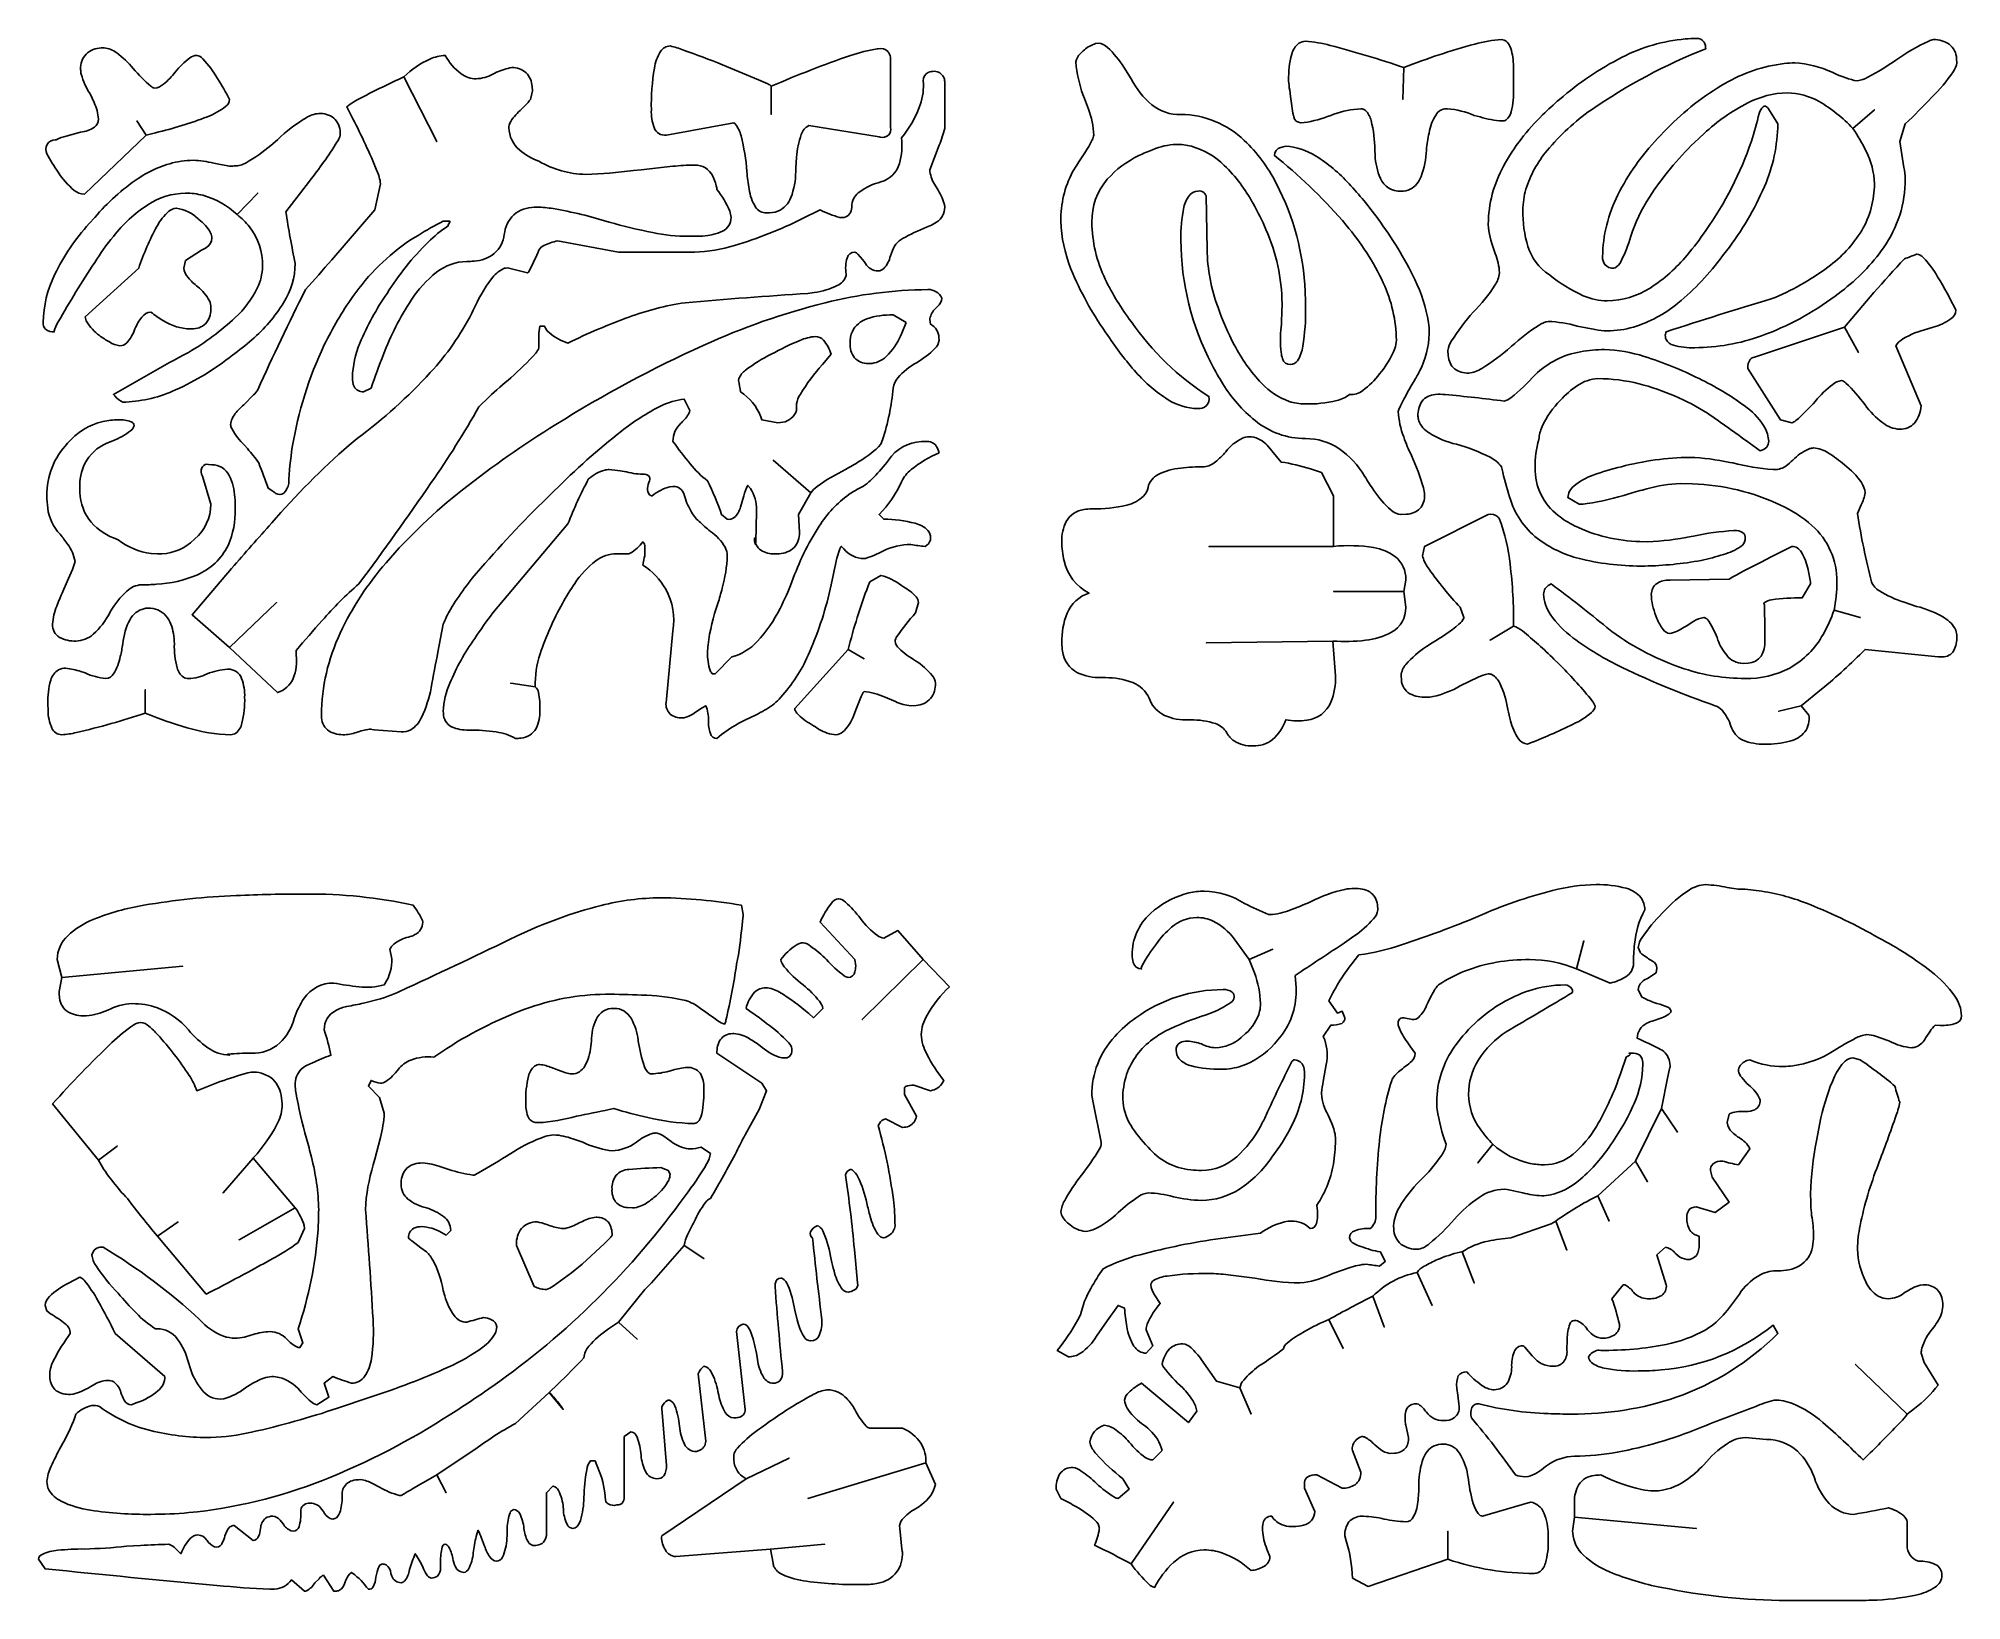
# Model space of a CAD drawing. Header units: metres. Extents: x 0 to 2.05, y 0 to 1.67.
import ezdxf

# ---------------------------------------------------------------- set-up
doc = ezdxf.new("R2010")
doc.units = ezdxf.units.M

msp = doc.modelspace()

# ---------------------------------------------------------------- linework, layer by layer
at = {"layer": 'Layer 1', "color": 0}
for points in [[(1.574, 1.632), (1.574, 1.614, -0.0693), (1.57139, 1.58869, -0.1807), (1.56593, 1.58008, -0.1413), (1.562, 1.579, -0.0579), (1.53819, 1.58329), (1.532, 1.585, 0.079), (1.50356, 1.59197), (1.502, 1.592, 0.254), (1.49127, 1.58566, 0.0977), (1.48378, 1.5661, 0.0276), (1.481, 1.548, -0.0823), (1.47532, 1.51974, -0.1795), (1.46383, 1.5062, -0.1188), (1.454, 1.504, -0.3121), (1.43194, 1.51774, -0.0954), (1.42628, 1.5426), (1.426, 1.548, 0.0609), (1.42198, 1.57936, 0.1462), (1.4159, 1.59023, 0.1753), (1.411, 1.592, 0.076), (1.38231, 1.58614), (1.379, 1.585, -0.0532), (1.35052, 1.57721), (1.347, 1.577, -0.3441), (1.33942, 1.58335), (1.339, 1.585, -0.0225), (1.336, 1.605), (1.33509, 1.6119, -0.0265), (1.334, 1.622, -0.0744), (1.33729, 1.65025, -0.1674), (1.34482, 1.66188, -0.153), (1.352, 1.664, -0.0538), (1.3782, 1.65967, -0.0176), (1.457, 1.636), (1.456, 1.602), (1.457, 1.636, -0.0277), (1.53275, 1.66103, -0.0463), (1.561, 1.666, -0.276), (1.57005, 1.6588, -0.0945), (1.57381, 1.63966), (1.574, 1.632)], [(1.856, 1.576, -0.0987), (1.8417, 1.50913, -0.0637), (1.80123, 1.44051), (1.797, 1.435, -0.0627), (1.74943, 1.38466, -0.0986), (1.70181, 1.35898, -0.0703), (1.674, 1.355, -0.0398), (1.661, 1.35637), (1.642, 1.36, 0.0667), (1.611, 1.365, 0.1214), (1.60118, 1.36116, 0.0387), (1.57169, 1.33859), (1.571, 1.338, -0.0451), (1.54018, 1.31496, -0.1174), (1.52628, 1.31), (1.526, 1.31, -0.1777), (1.51097, 1.31447, -0.1952), (1.50431, 1.32854), (1.504, 1.334, -0.1163), (1.50792, 1.34428, -0.0432), (1.531, 1.375, 0.053), (1.55416, 1.40375, 0.1225), (1.559, 1.41678), (1.559, 1.417, 0.0779), (1.55451, 1.43771), (1.553, 1.442, -0.08), (1.54701, 1.46838), (1.547, 1.469, -0.1229), (1.56324, 1.53077, -0.0762), (1.605, 1.58541, -0.0178), (1.623, 1.602, -0.0604), (1.68981, 1.647, -0.0961), (1.75726, 1.66654, -0.0193), (1.769, 1.667, -0.2779), (1.7774, 1.66306, -0.136), (1.779, 1.656, 0.0565), (1.657, 1.591, 0.0639), (1.60976, 1.5474, 0.1004), (1.5872, 1.50624, 0.0703), (1.584, 1.484, 0.0813), (1.58939, 1.44485, 0.1776), (1.612, 1.415, 0.0675), (1.64844, 1.39253, 0.0986), (1.674, 1.387, 0.1397), (1.71965, 1.40072, 0.0792), (1.75916, 1.4358, 0.0271), (1.779, 1.462, 0.0707), (1.82778, 1.55729, 0.0264), (1.836, 1.587, -0.141), (1.84034, 1.5942, -0.3931), (1.84485, 1.59327), (1.846, 1.592), (1.856, 1.576)], [(2.047, 1.641, -0.1264), (2.04311, 1.63159, -0.0451), (2.02012, 1.60388, -0.0134), (1.992, 1.576), (1.986, 1.557), (1.9905, 1.5295, -0.0243), (1.992, 1.517, -0.1541), (1.96876, 1.44375, -0.0773), (1.92373, 1.39712), (1.917, 1.392, -0.0724), (1.83861, 1.34968, -0.0854), (1.767, 1.337, -0.0788), (1.74455, 1.33966, -0.2075), (1.7367, 1.34563, -0.1075), (1.736, 1.349, -0.1753), (1.737, 1.354, -0.008), (1.849, 1.389, 0.0625), (1.90948, 1.42297, 0.0976), (1.9455, 1.46221, 0.1354), (1.959, 1.512, 0.1118), (1.95015, 1.54682, 0.0388), (1.936, 1.571), (1.959, 1.591), (1.936, 1.571, 0.0774), (1.89994, 1.59974, 0.1256), (1.866, 1.609, 0.1143), (1.82395, 1.59829, 0.0688), (1.77729, 1.56562), (1.767, 1.556, 0.0547), (1.71889, 1.49769, 0.0656), (1.699, 1.456, -0.0532), (1.68838, 1.42881, -0.1543), (1.68244, 1.42229), (1.681, 1.422, -0.2326), (1.6714, 1.42567, -0.1728), (1.669, 1.434, -0.1153), (1.68532, 1.50025, -0.0725), (1.72775, 1.56034), (1.738, 1.571, -0.0682), (1.79954, 1.61901, -0.1021), (1.8627, 1.64026, -0.0211), (1.874, 1.641, -0.0883), (1.914, 1.631, 0.0573), (1.93757, 1.62235), (1.941, 1.622, 0.0959), (1.95213, 1.62585, 0.0334), (1.982, 1.644, -0.0416), (2.01697, 1.66427, -0.0475), (2.022, 1.666, -0.148), (2.03895, 1.6608, -0.215), (2.04677, 1.64544), (2.047, 1.641)], [(0.204, 1.602, -0.2124), (0.19963, 1.59444, -0.0785), (0.18032, 1.58357, -0.0359), (0.12495, 1.56642), (0.115, 1.564), (0.105, 1.579), (0.115, 1.564), (0.049, 1.501, -0.1843), (0.03815, 1.50495, -0.0796), (0.02107, 1.5242, -0.0243), (0.009, 1.544, -0.2167), (0.00914, 1.55393, -0.2293), (0.01781, 1.55884), (0.019, 1.559, -0.0608), (0.0297, 1.56288), (0.045, 1.567, 0.1294), (0.05977, 1.57243, 0.2369), (0.064, 1.581, 0.0932), (0.05933, 1.59865), (0.055, 1.608, -0.0722), (0.04564, 1.6288, -0.0565), (0.045, 1.634, -0.2005), (0.05077, 1.65042, -0.1865), (0.06706, 1.6569), (0.07, 1.657, -0.1527), (0.08345, 1.65175, -0.0595), (0.101, 1.635, 0.0336), (0.11999, 1.61603, 0.1459), (0.124, 1.614, 0.1538), (0.13346, 1.61834, 0.0563), (0.146, 1.631, -0.0683), (0.16143, 1.64628, -0.1472), (0.169, 1.649, -0.1767), (0.1753, 1.64538, -0.0574), (0.19109, 1.62422, -0.0141), (0.204, 1.602)], [(0.739, 1.476, -0.2936), (0.72984, 1.46142, -0.1049), (0.70867, 1.45623, -0.0267), (0.694, 1.456, -0.0585), (0.65537, 1.45985, -0.0177), (0.609, 1.471, 0.0331), (0.54918, 1.48549, 0.0367), (0.532, 1.487, 0.1588), (0.50961, 1.48078, 0.191), (0.49749, 1.46065), (0.497, 1.458, -0.1884), (0.48641, 1.43746, -0.1503), (0.46482, 1.42939, -0.0259), (0.457, 1.429, 0.1631), (0.42484, 1.41757, 0.0853), (0.39765, 1.38776, 0.0517), (0.36806, 1.32971, 0.0154), (0.355, 1.294), (0.347, 1.29, -0.3073), (0.33678, 1.29568, -0.1149), (0.335, 1.305, -0.0925), (0.34302, 1.34184, -0.053), (0.372, 1.395, -0.0573), (0.41566, 1.44963, -0.044), (0.437, 1.467, -0.1308), (0.43791, 1.46909), (0.439, 1.471), (0.439, 1.472), (0.432, 1.472, 0.0287), (0.40515, 1.45692), (0.397, 1.452, 0.0923), (0.33548, 1.39156, 0.0419), (0.305, 1.34, 0.069), (0.27086, 1.23078, 0.0289), (0.267, 1.192, -0.1521), (0.26183, 1.18182, -0.3387), (0.25332, 1.1816, -0.0517), (0.25, 1.184), (0.245, 1.187, 0.0196), (0.235, 1.214, 0.0285), (0.22302, 1.22931), (0.22, 1.233, -0.0806), (0.2062, 1.25068, -0.1043), (0.205, 1.255, -0.1638), (0.21005, 1.2667, -0.0454), (0.219, 1.276), (0.2295, 1.28662, 0.0566), (0.234, 1.292, -0.0123), (0.285, 1.399, 0.0059), (0.31289, 1.4309), (0.359, 1.484), (0.365, 1.512, 0.076), (0.36117, 1.52593, 0.0224), (0.33541, 1.58135), (0.329, 1.594, -0.0578), (0.34426, 1.60375, -0.0158), (0.39, 1.626), (0.425, 1.557), (0.39, 1.626, -0.089), (0.4177, 1.64508, -0.0826), (0.434, 1.649, 0.1082), (0.45098, 1.62924, 0.1552), (0.467, 1.624, 0.1133), (0.48476, 1.62891), (0.487, 1.63, -0.0639), (0.50299, 1.63552), (0.505, 1.636, -0.1721), (0.52032, 1.63045, -0.1892), (0.52678, 1.61561), (0.527, 1.611), (0.525, 1.602, -0.0311), (0.514, 1.59, 0.1083), (0.50304, 1.57668, 0.1005), (0.502, 1.572, 0.2181), (0.5135, 1.54796, 0.0927), (0.534, 1.536, 0.1291), (0.584, 1.522, 0.0246), (0.63483, 1.52607), (0.643, 1.527), (0.67675, 1.53063, -0.0218), (0.7, 1.532, -0.2997), (0.71954, 1.51991, -0.0777), (0.724, 1.506, -0.0626), (0.73755, 1.48275, -0.0858), (0.739, 1.476)], [(0.909, 1.572, -0.2869), (0.907, 1.564, -0.2503), (0.89827, 1.56178), (0.897, 1.562), (0.822, 1.574, 0.1913), (0.81398, 1.56461, 0.0747), (0.80892, 1.5402, 0.0143), (0.808, 1.525, -0.0921), (0.80289, 1.49731, -0.2046), (0.78905, 1.48276, -0.1083), (0.777, 1.481, -0.2838), (0.76518, 1.48716, -0.1027), (0.75828, 1.50611, -0.0305), (0.756, 1.525, 0.0428), (0.74966, 1.56305, 0.1173), (0.74332, 1.57587), (0.742, 1.577), (0.67, 1.564, -0.3608), (0.65693, 1.57186, -0.0998), (0.654, 1.591, -0.0465), (0.6572, 1.63536, -0.104), (0.66384, 1.65329, -0.254), (0.674, 1.659, -0.0458), (0.68815, 1.65467, -0.0052), (0.73, 1.639), (0.76837, 1.623), (0.77823, 1.61847, -0.1047), (0.782, 1.616), (0.782, 1.586), (0.782, 1.616, -0.0211), (0.86653, 1.64884, -0.049), (0.89501, 1.65592), (0.896, 1.656, -0.2613), (0.90649, 1.65297, -0.1458), (0.909, 1.647), (0.909, 1.572)], [(1.352, 1.38, -0.0455), (1.34912, 1.33857, -0.1083), (1.3434, 1.3231, -0.2475), (1.336, 1.319, -0.3575), (1.32741, 1.32539, -0.0588), (1.326, 1.332, -0.0571), (1.326, 1.359, 0.014), (1.327, 1.384, 0.1015), (1.30979, 1.46324, 0.0284), (1.296, 1.491, 0.0736), (1.26535, 1.53164, 0.129), (1.23018, 1.552, 0.0622), (1.214, 1.554, 0.0879), (1.18888, 1.54836, 0.0199), (1.174, 1.542, 0.0978), (1.14051, 1.51674, 0.1843), (1.124, 1.471, 0.1093), (1.13832, 1.41021, 0.054), (1.166, 1.365, 0.1016), (1.249, 1.285, -0.2522), (1.24608, 1.27482, -0.1862), (1.237, 1.272, -0.1342), (1.20548, 1.28153, -0.0753), (1.17129, 1.31066, -0.0358), (1.141, 1.35, -0.0535), (1.10374, 1.41618, -0.0806), (1.09123, 1.46528), (1.091, 1.472, -0.1281), (1.10352, 1.52461), (1.108, 1.532, 0.0322), (1.12439, 1.55875, 0.0985), (1.126, 1.564, 0.0793), (1.12031, 1.59162), (1.116, 1.603, -0.0572), (1.10726, 1.63707), (1.107, 1.642, -0.1651), (1.11152, 1.65068, -0.0384), (1.116, 1.655, -0.0891), (1.12798, 1.66162), (1.131, 1.662, -0.1687), (1.14057, 1.65748, -0.0678), (1.15825, 1.63625), (1.166, 1.624, 0.1034), (1.18812, 1.59619, 0.1845), (1.219, 1.586, -0.1883), (1.28668, 1.55827, -0.0837), (1.32046, 1.51301), (1.321, 1.512, -0.1099), (1.35157, 1.39699, -0.0127), (1.352, 1.38)], [(0.967, 1.621), (0.967, 1.571, -0.0319), (0.96125, 1.55313), (0.951, 1.527, 0.1205), (0.95611, 1.5117), (0.959, 1.507, -0.0625), (0.96654, 1.49061, -0.0584), (0.967, 1.487, -0.2652), (0.95828, 1.47107, -0.0468), (0.951, 1.467, 0.0331), (0.925, 1.455, 0.2082), (0.91115, 1.44087), (0.909, 1.435, -0.138), (0.90199, 1.42157, -0.1904), (0.896, 1.419, -0.2629), (0.88242, 1.42674), (0.881, 1.429), (0.87912, 1.43126), (0.87425, 1.4369, 0.1788), (0.871, 1.439, 0.344), (0.86284, 1.43275, 0.1097), (0.86181, 1.41565), (0.862, 1.414, -0.1988), (0.85233, 1.40336, -0.0837), (0.82776, 1.39597), (0.821, 1.395, 0.0057), (0.69, 1.385, 0.0539), (0.62984, 1.36957, 0.0261), (0.565, 1.342, -0.1004), (0.54518, 1.35288, -0.1042), (0.54, 1.36), (0.535, 1.36, 0.0737), (0.53406, 1.34983), (0.534, 1.337, -0.1289), (0.53057, 1.33126, -0.0335), (0.504, 1.305, 0.0116), (0.48062, 1.28425), (0.47, 1.274, -0.0239), (0.41912, 1.19302, -0.0085), (0.342, 1.085, 0.0351), (0.30277, 1.04589, 0.0074), (0.275, 1.014), (0.275, 1.009, -0.1302), (0.27187, 0.98404, -0.2166), (0.255, 0.969), (0.204, 1.017), (0.254, 1.065), (0.204, 1.017), (0.164, 1.052), (0.20613, 1.10137, -0.0061), (0.249, 1.15, -0.037), (0.33145, 1.23292), (0.34, 1.24, 0.0475), (0.4181, 1.31043, 0.067), (0.46244, 1.37381), (0.464, 1.377, -0.0557), (0.48345, 1.41051, -0.1198), (0.49571, 1.42118, -0.1535), (0.502, 1.422), (0.522, 1.417, 0.1309), (0.52456, 1.4207, 0.0168), (0.534, 1.441, -0.2099), (0.53915, 1.44601, -0.0544), (0.554, 1.451), (0.619, 1.439), (0.7, 1.439, 0.068), (0.7427, 1.44607, 0.041), (0.81471, 1.47449), (0.834, 1.484, 0.0342), (0.85504, 1.47587, 0.3781), (0.856, 1.476, 0.3996), (0.86704, 1.48324, 0.0787), (0.868, 1.49, -0.2109), (0.87632, 1.50345, -0.0908), (0.899, 1.514, 0.2624), (0.91868, 1.53361, 0.0974), (0.921, 1.561, 0.0846), (0.94093, 1.59629, 0.1071), (0.944, 1.622, -0.2627), (0.94947, 1.63072, -0.1144), (0.956, 1.632, -0.2491), (0.96587, 1.62598, -0.1198), (0.967, 1.621)], [(0.322, 1.564, -0.0987), (0.31848, 1.5562, -0.0234), (0.2891, 1.51465), (0.264, 1.482, 0.0128), (0.274, 1.427, -0.1351), (0.26162, 1.38508, -0.0787), (0.22769, 1.34559, -0.0227), (0.207, 1.329, -0.0619), (0.14635, 1.29194, -0.0954), (0.09319, 1.27905), (0.09, 1.279, -0.1059), (0.08147, 1.28553), (0.08074, 1.28626), (0.08, 1.287, -0.0102), (0.16, 1.332, 0.0562), (0.21, 1.36916, 0.0914), (0.23352, 1.40058, 0.1093), (0.239, 1.424, 0.1739), (0.22513, 1.46612, 0.0606), (0.212, 1.479), (0.234, 1.502), (0.212, 1.479, 0.1183), (0.1753, 1.49966, 0.0644), (0.157, 1.502, 0.1414), (0.11672, 1.48957, 0.0821), (0.07992, 1.45586, 0.0304), (0.06, 1.428, 0.0146), (0.02103, 1.36455, 0.0715), (0.01661, 1.35469, 0.5032), (0.017, 1.354, -0.1907), (0.00757, 1.35675, -0.2119), (0.005, 1.364, -0.1093), (0.01727, 1.4149, -0.0713), (0.05413, 1.46949), (0.06, 1.476, -0.0677), (0.10647, 1.5177, -0.1092), (0.15225, 1.53607, -0.0363), (0.165, 1.537, -0.0455), (0.187, 1.534), (0.1926, 1.53283), (0.20196, 1.53105, 0.082), (0.209, 1.531, 0.1405), (0.22147, 1.53429, 0.0525), (0.24786, 1.55295), (0.255, 1.559, -0.0537), (0.28561, 1.58234, -0.1196), (0.299, 1.587, -0.1801), (0.31513, 1.58204, -0.2061), (0.32191, 1.56672), (0.322, 1.564)], [(1.484, 1.352, -0.1166), (1.47364, 1.31199, -0.0223), (1.467, 1.3, 0.0286), (1.45162, 1.27119), (1.451, 1.269, 0.0808), (1.45677, 1.24174, 0.0266), (1.465, 1.222, -0.0362), (1.47788, 1.18738, -0.0581), (1.479, 1.18, -0.1967), (1.47411, 1.16542, -0.1778), (1.45982, 1.15931), (1.454, 1.159, -0.1645), (1.44323, 1.16374, -0.07), (1.42499, 1.1846, -0.0163), (1.415, 1.2, 0.1073), (1.3876, 1.22941, 0.1498), (1.352, 1.24, -0.1716), (1.2981, 1.25923, -0.0847), (1.2639, 1.29832, -0.0227), (1.252, 1.319, -0.1195), (1.219, 1.452, -0.0596), (1.22223, 1.48688, -0.1335), (1.22898, 1.50066, -0.2041), (1.237, 1.504, -0.2982), (1.24397, 1.50221, -0.0644), (1.246, 1.499), (1.247, 1.442, 0.0847), (1.25869, 1.37975, 0.0341), (1.276, 1.34, 0.0691), (1.30517, 1.29906, 0.1191), (1.33468, 1.27964, 0.0799), (1.351, 1.277, 0.066), (1.38533, 1.28059, 0.0968), (1.399, 1.287, 0.1818), (1.41319, 1.29142, 0.0707), (1.431, 1.309, 0.0828), (1.44731, 1.33632, 0.0807), (1.449, 1.345, 0.106), (1.43491, 1.40634, 0.0677), (1.39543, 1.46787, 0.0467), (1.32315, 1.53859), (1.319, 1.542, -0.3577), (1.32558, 1.5508, -0.0539), (1.331, 1.552, -0.1253), (1.3626, 1.54183, -0.0697), (1.39845, 1.51197, -0.0301), (1.429, 1.475, -0.0474), (1.46872, 1.40963, -0.0751), (1.48318, 1.36389, -0.033), (1.484, 1.352)], [(0.185, 1.454, -0.2537), (0.17951, 1.44433, -0.0454), (0.174, 1.441), (0.157, 1.43), (0.155, 1.422, 0.1635), (0.15958, 1.41204, 0.0542), (0.17, 1.402, -0.1012), (0.18236, 1.38705, -0.108), (0.184, 1.38, -0.1634), (0.17971, 1.36416, -0.217), (0.16558, 1.35717), (0.162, 1.357, -0.1326), (0.13352, 1.36565, -0.0375), (0.12, 1.375, 0.2197), (0.11035, 1.36966, 0.079), (0.103, 1.357, -0.0983), (0.09417, 1.34223, -0.1992), (0.087, 1.339, -0.1092), (0.07583, 1.34315, -0.0263), (0.065, 1.35, -0.0984), (0.05156, 1.36458, -0.1195), (0.05, 1.37), (0.107, 1.422, -0.0435), (0.12633, 1.46639, -0.0945), (0.13923, 1.48266, -0.1443), (0.147, 1.486, -0.1498), (0.17042, 1.47451), (0.171, 1.474, -0.1119), (0.18359, 1.45964, -0.1088), (0.185, 1.454)], [(2.046, 1.377, -0.238), (2.04071, 1.36783, -0.0821), (2.02187, 1.35886), (2.016, 1.357, 0.0833), (1.98929, 1.34635, 0.1257), (1.982, 1.339), (2.009, 1.275, -0.1516), (2.00176, 1.25665, -0.2217), (1.986, 1.25, -0.1542), (1.96803, 1.25678, -0.0743), (1.949, 1.276, 0.0464), (1.92863, 1.2993, 0.1453), (1.924, 1.302, 0.14), (1.91479, 1.29793, 0.0587), (1.896, 1.28, -0.0316), (1.87513, 1.25917, -0.1422), (1.871, 1.257), (1.859, 1.26), (1.824, 1.315, -0.1778), (1.82654, 1.32455, -0.1705), (1.831, 1.327), (1.927, 1.359), (1.942, 1.332), (1.927, 1.359, -0.0116), (1.991, 1.432, 0.0314), (2.004, 1.437, -0.1801), (2.01132, 1.43307, -0.063), (2.02651, 1.41279, -0.0213), (2.046, 1.377)], [(0.964, 1.39, -0.1988), (0.95906, 1.3808), (0.957, 1.379, 0.1239), (0.95109, 1.36811), (0.951, 1.367), (0.952, 1.362, -0.2682), (0.96085, 1.34804), (0.961, 1.345, -0.1787), (0.95661, 1.3362, -0.0672), (0.937, 1.321, 0.0876), (0.91692, 1.30481, 0.1406), (0.912, 1.294, -0.0606), (0.9005, 1.23859), (0.899, 1.234, -0.0683), (0.87612, 1.21592, -0.0141), (0.861, 1.207, 0.0426), (0.8308, 1.18875, 0.0683), (0.824, 1.182), (0.784, 1.217), (0.824, 1.182), (0.811, 1.159), (0.812, 1.14, -0.2004), (0.80631, 1.12377, -0.181), (0.79026, 1.11718), (0.786, 1.117, -0.1572), (0.77069, 1.12095, -0.2257), (0.764, 1.134, 0.0746), (0.76486, 1.12725, 0.1061), (0.76547, 1.13172, 0.0121), (0.766, 1.164, 0.1568), (0.75974, 1.18677), (0.757, 1.19, 0.0594), (0.7526, 1.17887), (0.749, 1.167, -0.1555), (0.74242, 1.15579, -0.2147), (0.735, 1.154), (0.729, 1.159, 0.0271), (0.714, 1.195, -0.0661), (0.69556, 1.21298, -0.0176), (0.677, 1.237, -0.2104), (0.68548, 1.25647), (0.686, 1.257, 0.0867), (0.69445, 1.26757, 0.0994), (0.695, 1.27), (0.689, 1.282, 0.0983), (0.66435, 1.27493, 0.052), (0.62228, 1.24811, 0.03), (0.55015, 1.18411), (0.548, 1.182, 0.0218), (0.47163, 1.10133, 0.0427), (0.43957, 1.05778, 0.045), (0.432, 1.042), (0.42625, 1.01217, 0.0058), (0.419, 0.974, -0.0662), (0.40879, 0.94245, -0.1462), (0.3972, 0.9292, -0.1471), (0.387, 0.927), (0.35825, 0.92925), (0.35353, 0.92981), (0.35333, 0.92989), (0.355, 0.93, 0.0717), (0.341, 0.927, -0.0717), (0.327, 0.924, -0.1383), (0.31016, 0.92777, -0.2492), (0.30212, 0.94213), (0.302, 0.945, -0.1086), (0.32199, 1.03253, -0.0686), (0.37088, 1.10749, -0.0481), (0.45264, 1.18544, -0.0293), (0.552, 1.255, -0.0338), (0.70943, 1.33954, -0.0451), (0.8394, 1.38494, -0.0595), (0.949, 1.399, -0.3089), (0.964, 1.39)], [(0.926, 1.364), (0.912, 1.372, 0.0909), (0.88393, 1.36783, 0.2006), (0.86847, 1.35439, 0.1092), (0.866, 1.342, 0.1783), (0.87073, 1.32633, 0.2142), (0.88535, 1.32004), (0.887, 1.32, 0.1786), (0.90445, 1.32762), (0.907, 1.33, 0.0895), (0.92131, 1.35253), (0.926, 1.364)], [(0.846, 1.33, 0.0971), (0.83757, 1.34511, 0.2122), (0.829, 1.349, 0.0873), (0.81231, 1.3447, 0.0287), (0.782, 1.33, 0.05), (0.75449, 1.313, 0.1391), (0.74731, 1.30399), (0.747, 1.302, -0.0269), (0.749, 1.29, -0.1639), (0.77074, 1.26329), (0.772, 1.26), (0.789, 1.257, 0.2584), (0.80677, 1.26563, 0.0586), (0.809, 1.27), (0.809, 1.277, -0.1152), (0.81296, 1.28749, -0.0434), (0.83643, 1.31903), (0.846, 1.33)], [(1.846, 1.239, -0.3838), (1.83995, 1.22807), (1.837, 1.227), (1.82522, 1.23554, 0.0069), (1.781, 1.267, 0.0768), (1.70805, 1.2985, 0.0605), (1.664, 1.304, 0.1423), (1.64213, 1.29653, 0.0622), (1.624, 1.281, 0.0875), (1.60451, 1.25284, 0.0801), (1.601, 1.239, 0.0804), (1.597, 1.209, 0.2382), (1.62149, 1.15809, 0.0538), (1.639, 1.147, 0.1077), (1.70884, 1.13015), (1.717, 1.13, 0.0421), (1.76368, 1.13556), (1.766, 1.136, -0.0357), (1.80912, 1.14195), (1.812, 1.142, -0.1976), (1.81991, 1.13838, -0.2099), (1.821, 1.132, -0.2347), (1.81663, 1.12498, -0.081), (1.79807, 1.11641, -0.0226), (1.774, 1.11, -0.04), (1.714, 1.104, -0.0615), (1.64732, 1.1112, -0.0973), (1.60208, 1.13146, -0.1565), (1.571, 1.174, -0.025), (1.56246, 1.20419), (1.561, 1.21, 0.1204), (1.54888, 1.22008, 0.0531), (1.513, 1.234, -0.085), (1.48379, 1.24611, -0.1616), (1.47283, 1.25901, -0.0817), (1.472, 1.264, -0.1611), (1.47621, 1.27977, -0.2141), (1.49043, 1.28707, -0.055), (1.501, 1.287, -0.0104), (1.564, 1.28, 0.1294), (1.571, 1.28358, 0.0408), (1.597, 1.308, -0.153), (1.64548, 1.33271, -0.0472), (1.671, 1.335, -0.0713), (1.71339, 1.32767, -0.0403), (1.772, 1.304, -0.0461), (1.82023, 1.2752, -0.0883), (1.84084, 1.2541, -0.1287), (1.846, 1.239)], [(0.21, 1.165, -0.1117), (0.20226, 1.12607, -0.1826), (0.16905, 1.09444, -0.0879), (0.12606, 1.08456, -0.0183), (0.11, 1.084, 0.1793), (0.09436, 1.07735, 0.0789), (0.07663, 1.05505), (0.076, 1.054, -0.0944), (0.0584, 1.03121, -0.1769), (0.04, 1.024, -0.1353), (0.02248, 1.02786, -0.2786), (0.015, 1.042, -0.0847), (0.01952, 1.06122, -0.0143), (0.026, 1.077), (0.03062, 1.0874), (0.03622, 1.10028, 0.0513), (0.039, 1.109, 0.1212), (0.03125, 1.12711, 0.0225), (0.023, 1.138, -0.1636), (0.00992, 1.16584, -0.0376), (0.009, 1.179, -0.1968), (0.031, 1.235, -0.163), (0.06901, 1.25831, -0.0545), (0.085, 1.26, -0.1041), (0.09901, 1.25793, -0.3034), (0.102, 1.254, -0.2146), (0.09838, 1.24835, -0.0636), (0.07923, 1.2377), (0.073, 1.235, 0.1784), (0.04948, 1.21346, 0.1167), (0.044, 1.187, 0.1598), (0.05366, 1.1541, 0.1375), (0.08015, 1.13394), (0.085, 1.132, 0.128), (0.12019, 1.11739), (0.127, 1.117, 0.1784), (0.16231, 1.12877), (0.167, 1.133, 0.2149), (0.184, 1.17), (0.175, 1.2, -0.2564), (0.17437, 1.20893), (0.175, 1.21, -0.3087), (0.18154, 1.21254), (0.185, 1.212, -0.2971), (0.20363, 1.20058, -0.101), (0.20951, 1.17733, -0.0214), (0.21, 1.165)], [(0.961, 1.225, 0.0625), (0.93129, 1.20703, 0.1206), (0.921, 1.194, -0.0895), (0.897, 1.159), (0.902, 1.154, -0.0639), (0.93546, 1.14964, -0.1387), (0.94896, 1.14206, -0.1858), (0.952, 1.134, -0.2553), (0.94783, 1.12643), (0.946, 1.125, -0.0218), (0.931, 1.127, 0.1081), (0.901, 1.12, -0.0516), (0.88257, 1.11219), (0.881, 1.112, -0.2227), (0.85921, 1.12236), (0.857, 1.125, 0.2179), (0.85512, 1.12235, 0.0397), (0.84827, 1.09571), (0.846, 1.084, -0.0466), (0.82281, 1.01205, -0.079), (0.79427, 0.96643), (0.792, 0.964, -0.0976), (0.77682, 0.95137, -0.026), (0.759, 0.942, 0.0587), (0.72873, 0.92423), (0.724, 0.92, -0.3337), (0.71693, 0.92535, -0.0933), (0.715, 0.939, 0.1081), (0.712, 0.955), (0.70837, 0.95262), (0.701, 0.948, -0.1003), (0.68914, 0.94219), (0.687, 0.942, -0.1851), (0.674, 0.94597, -0.2292), (0.66964, 0.95829), (0.67, 0.962), (0.677, 1.035, 0.1669), (0.66947, 1.07923, 0.1168), (0.645, 1.105, -0.0638), (0.64638, 1.11262), (0.647, 1.115), (0.647, 1.124, 0.2262), (0.645, 1.13, -0.0941), (0.63149, 1.11768), (0.63, 1.117), (0.617, 1.117, 0.1727), (0.59479, 1.10961, 0.0836), (0.57226, 1.08541, 0.0261), (0.559, 1.064, 0.0489), (0.53537, 1.01032, 0.0846), (0.53, 0.975), (0.504, 0.979), (0.53, 0.975, -0.2202), (0.53366, 0.96898, -0.0534), (0.535, 0.95, -0.1269), (0.53102, 0.93079, -0.2458), (0.51486, 0.9204, -0.0366), (0.509, 0.92, 0.102), (0.48854, 0.92694, 0.0408), (0.459, 0.929, -0.1202), (0.44084, 0.93245, -0.2772), (0.43207, 0.94686), (0.432, 0.949, -0.0938), (0.43885, 0.97895, -0.0518), (0.46545, 1.02684, -0.0144), (0.485, 1.054), (0.565, 1.149, -0.0321), (0.587, 1.197, -0.1046), (0.60426, 1.20641, -0.0591), (0.609, 1.207, -0.028), (0.62078, 1.20562), (0.625, 1.205, 0.0577), (0.645, 1.202, -0.2042), (0.65124, 1.20025, -0.242), (0.652, 1.195, 0.067), (0.65, 1.187, 0.1942), (0.65187, 1.18016, 0.2047), (0.655, 1.179, -0.104), (0.67362, 1.18863), (0.677, 1.189, -0.3555), (0.68892, 1.18024), (0.689, 1.18, 0.069), (0.696, 1.163, 0.0959), (0.7049, 1.15172, 0.0187), (0.717, 1.141, -0.1116), (0.7326, 1.12412, -0.119), (0.735, 1.115, -0.0587), (0.72955, 1.08024, -0.012), (0.725, 1.064, 0.0532), (0.71444, 1.02001, 0.0253), (0.714, 1.012, 0.0948), (0.71685, 0.9924, 0.0931), (0.719, 0.989), (0.722, 0.989), (0.74, 1.007, 0.1387), (0.76694, 1.02343, 0.075), (0.79133, 1.05883, 0.0249), (0.804, 1.087, -0.0592), (0.83305, 1.14662, -0.0937), (0.86487, 1.18048, -0.0392), (0.876, 1.187, 0.0881), (0.89132, 1.19877, 0.0324), (0.907, 1.217, -0.2405), (0.94237, 1.23684), (0.947, 1.237, -0.2613), (0.95804, 1.23198, -0.0925), (0.961, 1.225)], [(1.459, 1.06, -0.2815), (1.44367, 1.03335, -0.1019), (1.41602, 1.02482, -0.0463), (1.381, 1.024), (1.246, 1.022), (1.381, 1.024, -0.0073), (1.384, 0.987, -0.1039), (1.37908, 0.95876, -0.2699), (1.35355, 0.93938, -0.0825), (1.331, 0.94, -0.1384), (1.31694, 0.91893, -0.1734), (1.296, 0.912, -0.1544), (1.2757, 0.91738, -0.1161), (1.268, 0.926, 0.192), (1.25586, 0.93582, 0.081), (1.22947, 0.93993), (1.224, 0.94, -0.1405), (1.19872, 0.9462, -0.1637), (1.185, 0.963, 0.2078), (1.16765, 0.97967, 0.0917), (1.1384, 0.98494), (1.134, 0.985, -0.1213), (1.10872, 0.99021, -0.2439), (1.09273, 1.01309, -0.0434), (1.092, 1.022, -0.1037), (1.09761, 1.05355, -0.2246), (1.121, 1.075, -0.22), (1.09438, 1.10964, -0.0625), (1.092, 1.13, -0.128), (1.09664, 1.15171, -0.2344), (1.11538, 1.16428, -0.045), (1.124, 1.165, 0.0671), (1.16135, 1.16908, 0.1319), (1.17896, 1.17848, 0.1452), (1.184, 1.188, -0.2271), (1.19483, 1.20171, -0.0943), (1.21879, 1.20859, -0.0319), (1.244, 1.21, 0.1692), (1.25586, 1.21509, 0.0413), (1.267, 1.226, -0.1215), (1.28468, 1.24041, -0.0977), (1.292, 1.242, -0.1978), (1.30963, 1.23432), (1.311, 1.233), (1.326, 1.215, -0.0446), (1.35734, 1.20761), (1.369, 1.204), (1.382, 1.179), (1.382, 1.125), (1.249, 1.125), (1.382, 1.125, -0.0664), (1.4247, 1.12365, -0.1223), (1.44788, 1.11392, -0.2335), (1.459, 1.08956), (1.459, 1.089), (1.457, 1.077), (1.382, 1.077), (1.457, 1.077), (1.459, 1.06)], [(2.047, 1.029, -0.1338), (2.0438, 1.01373, -0.2595), (2.03155, 1.00698), (2.027, 1.007), (1.949, 1.015, -0.0291), (1.90258, 0.97268), (1.881, 0.955), (1.857, 0.949), (1.881, 0.955), (1.889, 0.945, -0.1924), (1.88478, 0.92697, -0.1617), (1.86896, 0.91713, -0.0706), (1.842, 0.914, -0.1113), (1.81878, 0.91823, -0.2184), (1.806, 0.933, 0.0918), (1.79657, 0.95013, 0.1401), (1.789, 0.955, -0.0291), (1.68975, 0.99587, -0.049), (1.63738, 1.02743, -0.0862), (1.61303, 1.05274, -0.1357), (1.606, 1.074, -0.2793), (1.61232, 1.08407), (1.614, 1.085, -0.0129), (1.6735, 1.03845), (1.679, 1.034, 0.077), (1.75619, 0.99431, 0.0781), (1.821, 0.984, 0.1268), (1.86864, 0.99516, 0.1392), (1.9043, 1.03109, 0.0482), (1.916, 1.057), (1.944, 1.049), (1.916, 1.057, 0.0495), (1.919, 1.087, 0.2202), (1.89239, 1.14725, 0.0748), (1.859, 1.169, 0.1025), (1.76475, 1.19172), (1.752, 1.192, 0.0582), (1.71625, 1.18638, 0.0122), (1.697, 1.181, -0.0371), (1.65246, 1.17059, -0.0304), (1.644, 1.17), (1.632, 1.177, -0.2141), (1.63821, 1.18922, -0.0907), (1.65892, 1.20097, -0.0347), (1.689, 1.21, -0.0613), (1.762, 1.22, -0.0433), (1.80464, 1.21466), (1.808, 1.214, 0.0469), (1.85086, 1.20706), (1.854, 1.207, 0.1665), (1.86626, 1.21208, 0.0334), (1.874, 1.219, -0.0986), (1.8902, 1.22936, -0.0743), (1.894, 1.23, -0.1279), (1.90962, 1.22473, -0.0453), (1.927, 1.212, -0.0822), (1.94529, 1.19302, -0.1395), (1.949, 1.182, -0.0722), (1.94501, 1.16922), (1.941, 1.16, 0.0254), (1.956, 1.087, 0.1604), (1.96434, 1.07754, 0.0622), (1.99064, 1.06541), (2.004, 1.061, -0.0761), (2.03381, 1.04868, -0.1537), (2.04574, 1.03556, -0.0955), (2.047, 1.029)], [(1.661, 0.954, -0.1984), (1.65724, 0.94772, -0.0644), (1.63756, 0.93524, -0.0229), (1.589, 0.914, -0.2407), (1.57933, 0.91961, -0.0924), (1.57088, 0.93881, -0.0189), (1.568, 0.951, 0.0689), (1.55929, 0.97885, 0.1612), (1.5509, 0.98813, 0.1094), (1.547, 0.989, 0.0852), (1.53621, 0.98537), (1.517, 0.976, -0.0744), (1.48801, 0.96469, -0.0454), (1.481, 0.964, -0.1316), (1.46321, 0.96778, -0.2463), (1.45427, 0.9825), (1.454, 0.987, -0.1641), (1.45919, 0.99906, -0.0743), (1.481, 1.01805), (1.487, 1.022, 0.0413), (1.51575, 1.04188, 0.1323), (1.52093, 1.0484), (1.521, 1.049), (1.517, 1.06, -0.0314), (1.48386, 1.10057, -0.0875), (1.47715, 1.11362), (1.477, 1.115), (1.479, 1.125), (1.547, 1.159, -0.2515), (1.55721, 1.15652, -0.08), (1.559, 1.154, -0.0618), (1.57034, 1.10608, -0.0318), (1.574, 1.04), (1.549, 1.025), (1.574, 1.04, -0.1025), (1.58343, 1.03473, -0.0266), (1.61704, 1.00476), (1.622, 1, -0.0227), (1.65602, 0.96255, -0.0978), (1.66097, 0.95437), (1.661, 0.954)], [(1.891, 1.085), (1.882, 1.07, 0.0452), (1.84938, 1.0679, 0.1407), (1.84149, 1.0647), (1.841, 1.064), (1.84118, 1.0642, -0.1411), (1.84171, 1.06082, -0.0087), (1.842, 1.024, -0.1502), (1.83808, 1.00797, -0.2212), (1.8243, 1.00034), (1.819, 1, -0.2267), (1.80147, 1.00873, -0.0807), (1.792, 1.025, 0.0642), (1.78229, 1.04515, 0.2082), (1.7772, 1.04899), (1.777, 1.049, 0.1189), (1.76622, 1.0451), (1.758, 1.04, -0.0692), (1.7426, 1.03221), (1.741, 1.032, -0.2377), (1.73355, 1.03642, -0.0593), (1.727, 1.048, -0.0826), (1.72102, 1.07103), (1.721, 1.072, -0.2181), (1.72564, 1.08452, -0.1731), (1.73863, 1.08894), (1.741, 1.089), (1.804, 1.09, -0.0179), (1.83737, 1.1078), (1.84886, 1.11367), (1.871, 1.125, -0.2586), (1.88096, 1.11905, -0.0912), (1.88818, 1.10025, -0.0204), (1.891, 1.085)], [(0.957, 0.979, -0.18), (0.95196, 0.96265, -0.1933), (0.93648, 0.95531), (0.931, 0.955, -0.0914), (0.91443, 0.95935), (0.906, 0.963, 0.0679), (0.88346, 0.96986), (0.881, 0.97, 0.1279), (0.87795, 0.96495), (0.87297, 0.95232), (0.869, 0.942, -0.1022), (0.85828, 0.92694, -0.1746), (0.851, 0.924, -0.1239), (0.83315, 0.92974, -0.0296), (0.825, 0.935, -0.0846), (0.80925, 0.94705, -0.1657), (0.807, 0.952), (0.864, 1.015), (0.881, 1.005), (0.864, 1.015, -0.0288), (0.8853, 1.08289), (0.887, 1.087), (0.899, 1.094, -0.0871), (0.92096, 1.08339), (0.923, 1.082, -0.081), (0.93663, 1.07101, -0.1689), (0.939, 1.065), (0.936, 1.054, 0.0396), (0.91595, 1.02865, 0.1129), (0.914, 1.024, 0.1834), (0.91807, 1.01633, 0.0658), (0.936, 1.003, -0.075), (0.9537, 0.98708, -0.1569), (0.957, 0.979)], [(0.22, 0.964, -0.0693), (0.21705, 0.93626, -0.1655), (0.21069, 0.92576, -0.1586), (0.205, 0.924, -0.0664), (0.15881, 0.93135, -0.0296), (0.114, 0.947), (0.114, 0.972), (0.114, 0.947, -0.0232), (0.04047, 0.9263, -0.0448), (0.025, 0.924, -0.3002), (0.01433, 0.93107, -0.1029), (0.01019, 0.95001), (0.01, 0.957, -0.0801), (0.01313, 0.98215, -0.1937), (0.02152, 0.99328, -0.1239), (0.029, 0.995, -0.0587), (0.04527, 0.99141), (0.05, 0.99, 0.0948), (0.072, 0.984, 0.2513), (0.08012, 0.98906, 0.0907), (0.08733, 1.00743, 0.0198), (0.09, 1.021, -0.1037), (0.09776, 1.04692, -0.212), (0.11251, 1.05852, -0.054), (0.117, 1.059, -0.2284), (0.13608, 1.05102, -0.1367), (0.14394, 1.03185, -0.0311), (0.145, 1.021, 0.0747), (0.14795, 0.99533, 0.1805), (0.15463, 0.98543, 0.1386), (0.16, 0.984, 0.117), (0.18, 0.989, -0.0659), (0.20161, 0.994), (0.202, 0.994, -0.3257), (0.21677, 0.98404, -0.1012), (0.22, 0.964)], [(2.052, 0.624, -0.3331), (2.04612, 0.61601, -0.0968), (2.02917, 0.61382), (2.024, 0.614, 0.0914), (2.01853, 0.60748), (2.0175, 0.606), (2.014, 0.601, -0.1747), (2.00354, 0.59082, -0.0901), (1.999, 0.59, -0.1056), (1.975, 0.597), (1.9735, 0.59754), (1.9602, 0.60217, 0.0698), (1.951, 0.604, 0.1038), (1.93886, 0.60005, 0.0218), (1.916, 0.587, -0.1082), (1.87181, 0.57059, -0.0297), (1.862, 0.57, -0.1082), (1.826, 0.577, 0.1837), (1.81574, 0.57099, 0.1537), (1.814, 0.565, 0.1503), (1.81759, 0.55807, 0.0272), (1.825, 0.55, -0.1229), (1.83668, 0.53505), (1.837, 0.534, -0.3073), (1.83132, 0.52378, -0.1149), (1.822, 0.522, 0.0802), (1.80618, 0.52029, 0.1033), (1.804, 0.519), (1.802, 0.51, 0.1986), (1.8072, 0.49983, 0.0419), (1.813, 0.495, -0.1326), (1.82523, 0.48397), (1.826, 0.482), (1.814, 0.465, -0.0319), (1.797, 0.469, 0.1937), (1.78662, 0.4658, 0.2096), (1.784, 0.459), (1.786, 0.452), (1.804, 0.425), (1.789, 0.414), (1.769, 0.42, 0.2779), (1.7606, 0.41606, 0.136), (1.759, 0.409, 0.1472), (1.7622, 0.39514, 0.2011), (1.772, 0.389), (1.772, 0.38, -0.1578), (1.76914, 0.36822, -0.2468), (1.75925, 0.364), (1.759, 0.364, -0.1473), (1.74941, 0.36817), (1.747, 0.37, 0.1779), (1.7373, 0.37688), (1.736, 0.377), (1.727, 0.369), (1.737, 0.337, -0.2508), (1.73206, 0.3256, -0.1499), (1.71877, 0.32203), (1.717, 0.322, -0.2071), (1.702, 0.329, 0.1403), (1.69257, 0.33676), (1.691, 0.337), (1.679, 0.322, -0.0229), (1.687, 0.295, -0.2508), (1.68206, 0.2836, -0.1499), (1.66877, 0.28003), (1.667, 0.28, -0.1816), (1.65671, 0.28509), (1.653, 0.289, 0.1493), (1.6422, 0.29841, 0.0856), (1.639, 0.299, 0.3119), (1.63413, 0.2951, 0.0859), (1.63129, 0.27894), (1.631, 0.267, -0.184), (1.62716, 0.25427, -0.2208), (1.616, 0.25, -0.2237), (1.59481, 0.26007), (1.594, 0.261), (1.58987, 0.26588), (1.58597, 0.27042, 0.1455), (1.584, 0.272, 0.3199), (1.57461, 0.26533, 0.1024), (1.572, 0.249, -0.1293), (1.56748, 0.23233, -0.2552), (1.55328, 0.22503), (1.552, 0.225, -0.1386), (1.54019, 0.22966, -0.0592), (1.524, 0.244, 0.2814), (1.51506, 0.23964, 0.0714), (1.514, 0.237, 0.1022), (1.51382, 0.22333), (1.514, 0.222), (1.5156, 0.20999), (1.516, 0.207, -0.2457), (1.51096, 0.19521, -0.162), (1.499, 0.192, -0.2336), (1.481, 0.201, 0.0763), (1.47254, 0.20953), (1.471, 0.21, 0.2241), (1.46101, 0.2063, 0.1282), (1.459, 0.202, 0.1022), (1.45882, 0.18833), (1.459, 0.187), (1.462, 0.174, -0.1869), (1.45842, 0.16214, -0.188), (1.44702, 0.15725), (1.442, 0.157, -0.1487), (1.43218, 0.16113), (1.426, 0.166, 0.0936), (1.4154, 0.1743, 0.0973), (1.412, 0.175, 0.219), (1.40243, 0.16588, 0.1158), (1.402, 0.16), (1.411, 0.137, -0.2551), (1.40484, 0.12357, -0.1541), (1.391, 0.12), (1.364, 0.134, 0.1421), (1.35434, 0.13209), (1.353, 0.131, 0.1963), (1.35105, 0.12458), (1.351, 0.12), (1.362, 0.095, -0.3408), (1.3498, 0.08033, -0.0706), (1.339, 0.079, -0.1737), (1.32095, 0.08436, -0.0844), (1.316, 0.09, 0.3818), (1.3069, 0.08287, 0.0681), (1.306, 0.075, 0.0747), (1.31085, 0.05495), (1.314, 0.047, -0.2903), (1.30685, 0.03595, -0.0879), (1.294, 0.032, 0.1009), (1.26282, 0.05096, 0.0801), (1.244, 0.054, 0.1892), (1.21108, 0.04062, 0.0868), (1.191, 0.014, -0.161), (1.18472, 0.01746, -0.0459), (1.166, 0.039), (1.211, 0.105), (1.166, 0.039, 0.0171), (1.127, 0.059, 0.0731), (1.13199, 0.07668), (1.132, 0.077, 0.1895), (1.12757, 0.08554, 0.0656), (1.10757, 0.09994, 0.0126), (1.091, 0.109), (1.086, 0.119, -0.1464), (1.08986, 0.13523, -0.2618), (1.10374, 0.142), (1.104, 0.142, -0.1251), (1.11267, 0.13818, -0.0388), (1.129, 0.125, 0.0608), (1.14827, 0.11023, 0.1071), (1.152, 0.109), (1.164, 0.119), (1.157, 0.13, -0.0426), (1.12863, 0.15658, -0.1155), (1.12215, 0.16756), (1.122, 0.169, -0.2996), (1.137, 0.187, -0.151), (1.1499, 0.18188, -0.0532), (1.164, 0.169, 0.073), (1.18104, 0.15278, 0.1394), (1.189, 0.15), (1.199, 0.16, 0.1574), (1.1857, 0.18202, 0.0372), (1.177, 0.189, -0.0831), (1.16166, 0.20542, -0.1336), (1.159, 0.214, -0.1935), (1.16333, 0.22207, -0.0636), (1.177, 0.232), (1.227, 0.19), (1.236, 0.202, 0.1275), (1.23161, 0.21331, 0.045), (1.221, 0.227, -0.0518), (1.20055, 0.24916), (1.199, 0.252, -0.1461), (1.20701, 0.26864, -0.2036), (1.221, 0.274, -0.1699), (1.22984, 0.26966, -0.0574), (1.241, 0.257), (1.257, 0.234), (1.282, 0.227), (1.294, 0.199), (1.282, 0.227, -0.1603), (1.28604, 0.23533, -0.0561), (1.302, 0.25, 0.0186), (1.329, 0.269, -0.2562), (1.33076, 0.27307, -0.0668), (1.34638, 0.28434), (1.351, 0.287, -0.0364), (1.377, 0.3), (1.392, 0.269), (1.377, 0.3, -0.0084), (1.424, 0.325), (1.436, 0.292), (1.424, 0.325, -0.146), (1.471, 0.35), (1.487, 0.315), (1.471, 0.35, -0.1337), (1.47862, 0.3567, -0.0255), (1.493, 0.364, -0.042), (1.51686, 0.3718), (1.519, 0.372), (1.532, 0.339), (1.519, 0.372, -0.1012), (1.54679, 0.38346, -0.0345), (1.571, 0.387), (1.614, 0.402), (1.619, 0.405), (1.631, 0.374), (1.619, 0.405, -0.0381), (1.664, 0.432), (1.676, 0.405), (1.664, 0.432), (1.704, 0.469), (1.717, 0.447), (1.704, 0.469), (1.732, 0.525), (1.749, 0.5), (1.732, 0.525), (1.73875, 0.55937), (1.74044, 0.56733), (1.74086, 0.56896), (1.74096, 0.56918), (1.741, 0.569, 0.1962), (1.73568, 0.58469, 0.1136), (1.729, 0.589, 0.0139), (1.706, 0.6, -0.2936), (1.71628, 0.61612, -0.0611), (1.724, 0.619, 0.0661), (1.7397, 0.62574, 0.2372), (1.742, 0.629, 0.2627), (1.73862, 0.63316, 0.0785), (1.727, 0.637), (1.72361, 0.63832, -0.0428), (1.711, 0.644), (1.707, 0.652, -0.2541), (1.71371, 0.66227), (1.717, 0.664), (1.726, 0.67), (1.727, 0.675, 0.2562), (1.72238, 0.68243), (1.718, 0.685), (1.71691, 0.68573), (1.71098, 0.68983, -0.1739), (1.709, 0.692), (1.707, 0.697, -0.1333), (1.71116, 0.70768, -0.0443), (1.73255, 0.73346), (1.734, 0.735, -0.0673), (1.76127, 0.75819, -0.1332), (1.779, 0.764, -0.0407), (1.802, 0.761, 0.0504), (1.821, 0.759), (1.839, 0.757, -0.0592), (1.8895, 0.743, -0.0341), (1.964, 0.707, -0.0444), (2.01968, 0.67122, -0.0771), (2.04475, 0.64511, -0.146), (2.052, 0.624)], [(1.714, 0.737, 0.101), (1.7031, 0.70042, 0.0287), (1.702, 0.68, -0.2648), (1.69373, 0.66563, -0.0895), (1.677, 0.659), (1.641, 0.674), (1.649, 0.704), (1.641, 0.674, 0.0982), (1.591, 0.684, 0.0966), (1.52169, 0.6716, 0.0516), (1.494, 0.657, 0.1049), (1.48919, 0.6506, 0.0152), (1.482, 0.637, -0.1134), (1.47255, 0.62226, -0.2313), (1.466, 0.62), (1.457, 0.622, 0.3293), (1.45118, 0.61883, 0.1428), (1.451, 0.614, 0.0785), (1.45779, 0.60025, 0.0172), (1.469, 0.584, -0.2085), (1.4638, 0.57413, -0.0498), (1.457, 0.569), (1.45538, 0.56761, 0.0667), (1.44509, 0.55746, 0.0783), (1.444, 0.555, 0.0515), (1.43101, 0.49099, 0.0278), (1.427, 0.41, -0.2342), (1.421, 0.397, 0.0968), (1.4045, 0.39468, 0.3288), (1.399, 0.387, 0.2407), (1.4032, 0.38124, 0.0841), (1.411, 0.378, 0.0568), (1.432, 0.372), (1.437, 0.362), (1.431, 0.357, -0.0195), (1.417, 0.359, 0.0685), (1.39856, 0.35497), (1.381, 0.349, -0.0668), (1.35041, 0.33932), (1.346, 0.339, -0.0441), (1.298, 0.344), (1.26937, 0.34762, 0.0258), (1.249, 0.349, 0.0402), (1.20425, 0.3463, 0.1), (1.18994, 0.34163, 0.2558), (1.187, 0.337, 0.1294), (1.19098, 0.32633), (1.197, 0.317, 0.0847), (1.1832, 0.29501, 0.0825), (1.182, 0.289), (1.189, 0.272), (1.182, 0.264, -0.2582), (1.16896, 0.27155, -0.1021), (1.16135, 0.2923, -0.0317), (1.159, 0.312), (1.152, 0.315), (1.1405, 0.2985), (1.129, 0.282, -0.1039), (1.11207, 0.26407, -0.1436), (1.099, 0.26), (1.087, 0.267, 0.0481), (1.10896, 0.2996), (1.112, 0.305, -0.0804), (1.12295, 0.33318, -0.0275), (1.136, 0.354, -0.0557), (1.17551, 0.36911, -0.0314), (1.26136, 0.38638, -0.0074), (1.304, 0.392, -0.0982), (1.3297, 0.4042, -0.052), (1.337, 0.405, -0.2006), (1.357, 0.397, 0.3621), (1.36364, 0.40233, 0.0952), (1.36438, 0.41838), (1.364, 0.422, 0.1199), (1.3822, 0.46902, 0.0379), (1.384, 0.494, 0.0866), (1.37992, 0.50894), (1.376, 0.518, -0.1027), (1.36903, 0.54074), (1.369, 0.542, -0.0214), (1.3709, 0.55399), (1.374, 0.572, 0.13), (1.37253, 0.59846), (1.371, 0.602), (1.379, 0.614, 0.1212), (1.39068, 0.61598, 0.2942), (1.394, 0.622), (1.391, 0.629), (1.386, 0.627), (1.377, 0.64, -0.0632), (1.40366, 0.68238), (1.409, 0.689, 0.0453), (1.45453, 0.69984, 0.0198), (1.536, 0.73, -0.043), (1.61571, 0.75777, -0.0581), (1.662, 0.764, -0.0752), (1.69421, 0.76008, -0.1552), (1.70986, 0.75017, -0.1674), (1.714, 0.737)], [(1.429, 0.737, -0.165), (1.42459, 0.72748, -0.0601), (1.40363, 0.70892), (1.391, 0.7, 0.0062), (1.341, 0.667), (1.342, 0.654, -0.1762), (1.326, 0.60264, -0.0253), (1.319, 0.594, -0.1249), (1.28398, 0.57053, -0.081), (1.262, 0.567, -0.0707), (1.23037, 0.57056, -0.1506), (1.21694, 0.57847, -0.1743), (1.214, 0.587, -0.2837), (1.21798, 0.59531, -0.132), (1.226, 0.597, -0.0604), (1.241, 0.594, 0.1171), (1.256, 0.59, 0.177), (1.28342, 0.60083), (1.288, 0.605, 0.1539), (1.30306, 0.62883, 0.0573), (1.304, 0.637, 0.0797), (1.29742, 0.66982, 0.0175), (1.292, 0.684), (1.317, 0.695), (1.292, 0.684), (1.276, 0.706, 0.1155), (1.25328, 0.72514, 0.1108), (1.236, 0.729, 0.177), (1.209, 0.71851, 0.0653), (1.193, 0.701, 0.0375), (1.17741, 0.67708), (1.17659, 0.67477, 0.5357), (1.177, 0.674, -0.3451), (1.16818, 0.68089, -0.0834), (1.167, 0.689, -0.2155), (1.18646, 0.73303), (1.191, 0.737, -0.1096), (1.22766, 0.7552, -0.0555), (1.244, 0.757, -0.1349), (1.287, 0.744, 0.03), (1.31253, 0.7323), (1.314, 0.732, 0.078), (1.33534, 0.73679, 0.0215), (1.358, 0.746, -0.0617), (1.39397, 0.75893, -0.0471), (1.404, 0.76, -0.1395), (1.4205, 0.75629, -0.2318), (1.42864, 0.74249), (1.429, 0.737)], [(0.972, 0.655, 0.0709), (0.94811, 0.62478, 0.1241), (0.942, 0.604, 0.1126), (0.94795, 0.58297, 0.0475), (0.966, 0.555, -0.2405), (0.95385, 0.54452), (0.952, 0.544), (0.934, 0.55, 0.1371), (0.92528, 0.54841, 0.1313), (0.924, 0.547), (0.924, 0.54), (0.937, 0.517, -0.2426), (0.92894, 0.50631, -0.1041), (0.922, 0.505), (0.904, 0.514, 0.2411), (0.89727, 0.50919), (0.896, 0.507, -0.0353), (0.91222, 0.42791, -0.029), (0.914, 0.4, -0.2532), (0.90763, 0.38985, -0.0588), (0.902, 0.387, -0.2289), (0.89577, 0.39105, -0.0883), (0.88747, 0.40969, -0.022), (0.884, 0.424, 0.0563), (0.87447, 0.45202, 0.1533), (0.8681, 0.45951, 0.1108), (0.866, 0.46, 0.2673), (0.86111, 0.45433), (0.861, 0.454, -0.0165), (0.87061, 0.37462), (0.874, 0.339, -0.3785), (0.86998, 0.33115, -0.061), (0.864, 0.329, -0.2433), (0.85666, 0.3336, -0.0865), (0.84893, 0.3518, -0.0169), (0.846, 0.364, 0.0517), (0.83777, 0.39267, 0.154), (0.8326, 0.39959), (0.831, 0.4, 0.1732), (0.82366, 0.39358, 0.3616), (0.826, 0.387, 0.0076), (0.836, 0.3, -0.112), (0.83307, 0.28301, -0.306), (0.824, 0.277, -0.2513), (0.81697, 0.2815, -0.0807), (0.80965, 0.2994), (0.807, 0.31, 0.0608), (0.79969, 0.33648, 0.167), (0.79396, 0.34356, 0.1089), (0.792, 0.344, 0.3947), (0.7864, 0.33907, 0.0569), (0.786, 0.335, 0.007), (0.794, 0.244, -0.1907), (0.79125, 0.23457, -0.2119), (0.784, 0.232, -0.2657), (0.77365, 0.23829, -0.0968), (0.76708, 0.25727), (0.766, 0.264, 0.0568), (0.75941, 0.28814, 0.1839), (0.75395, 0.29462), (0.752, 0.295, 0.352), (0.745, 0.287), (0.754, 0.204, -0.397), (0.747, 0.1955, -0.0566), (0.742, 0.195, -0.2645), (0.73275, 0.20069, -0.086), (0.72585, 0.2192), (0.725, 0.223, 0.0767), (0.71769, 0.24421, 0.2092), (0.71114, 0.24989), (0.71, 0.25, 0.1387), (0.70439, 0.24276), (0.704, 0.242), (0.712, 0.17, -0.32), (0.70496, 0.16006), (0.702, 0.159, -0.2882), (0.68922, 0.16702, -0.0999), (0.684, 0.186, 0.0772), (0.679, 0.20787, 0.2127), (0.67343, 0.2138), (0.672, 0.214), (0.67134, 0.21351, 0.1348), (0.66545, 0.20748, 0.0955), (0.665, 0.205), (0.67, 0.144, -0.1671), (0.66721, 0.13306, -0.2376), (0.66, 0.13, -0.2976), (0.64766, 0.13791, -0.0906), (0.643, 0.155, 0.0708), (0.63877, 0.17439, 0.2409), (0.63334, 0.17986), (0.632, 0.18), (0.625, 0.175), (0.625, 0.109, -0.231), (0.62148, 0.10291, -0.1254), (0.617, 0.102, -0.1939), (0.60795, 0.10305, -0.1509), (0.605, 0.107, 0.0863), (0.59838, 0.13824), (0.594, 0.149), (0.589, 0.149, 0.1311), (0.585, 0.13947, 0.0394), (0.582, 0.11, -0.0704), (0.57827, 0.08531, -0.1865), (0.5728, 0.07767, -0.1199), (0.57, 0.077, -0.2803), (0.56403, 0.08137, -0.1039), (0.56006, 0.09809), (0.56, 0.099, 0.0918), (0.55488, 0.11753, 0.2514), (0.54932, 0.12199), (0.549, 0.122), (0.542, 0.115), (0.542, 0.072, -0.1937), (0.53904, 0.06219, -0.1726), (0.532, 0.059, -0.3758), (0.52201, 0.06351, -0.0901), (0.518, 0.077, 0.0904), (0.51347, 0.09282, 0.2812), (0.507, 0.097, 0.2909), (0.50329, 0.09373, 0.0895), (0.50023, 0.07746), (0.5, 0.069, -0.0847), (0.49617, 0.04828, -0.2225), (0.49056, 0.04222), (0.489, 0.042, -0.2502), (0.48156, 0.04662, -0.0682), (0.476, 0.058), (0.47263, 0.06662, 0.0528), (0.469, 0.075, 0.0508), (0.46497, 0.05734), (0.464, 0.051, -0.0976), (0.45885, 0.03363, -0.2573), (0.454, 0.03, -0.2959), (0.44495, 0.03612, -0.0732), (0.442, 0.045, 0.1082), (0.4372, 0.05804, 0.231), (0.434, 0.06, 0.3362), (0.43079, 0.05696, 0.0714), (0.42906, 0.0414), (0.429, 0.035, -0.2228), (0.42585, 0.02613, -0.1816), (0.419, 0.024, -0.1997), (0.41443, 0.02756, -0.0707), (0.41, 0.036, 0.0461), (0.402, 0.05, 0.0203), (0.396, 0.033, -0.1386), (0.39078, 0.02093, -0.2018), (0.387, 0.019, -0.32), (0.37706, 0.02604), (0.376, 0.029, 0.2235), (0.3709, 0.03801, 0.1325), (0.367, 0.039, 0.2854), (0.36335, 0.03583, 0.0583), (0.36, 0.025, -0.1194), (0.35709, 0.01449, -0.2606), (0.352, 0.012, 0.0744), (0.33522, 0.02922), (0.334, 0.03, 0.1514), (0.32796, 0.02157), (0.327, 0.019, -0.1977), (0.32129, 0.01096, -0.1211), (0.317, 0.01), (0.315, 0.01), (0.304, 0.027, 0.109), (0.29938, 0.02334), (0.295, 0.019, -0.1438), (0.28612, 0.01044, -0.0932), (0.284, 0.01), (0.27, 0.022, -0.2207), (0.25192, 0.01226), (0.247, 0.012, -0.0138), (0.19031, 0.01614, -0.0034), (0.007, 0.034), (0, 0.044, -0.2816), (0.00398, 0.04926, -0.0895), (0.02077, 0.0536, -0.03), (0.049, 0.055, 0.0228), (0.094, 0.058), (0.10903, 0.05879, -0.0118), (0.139, 0.06, -0.1448), (0.14464, 0.05682, -0.0241), (0.152, 0.05, -0.0971), (0.16202, 0.06629, -0.1973), (0.17, 0.07, -0.2451), (0.17942, 0.06475), (0.18, 0.064, 0.138), (0.18779, 0.05737), (0.19, 0.057, 0.2823), (0.19618, 0.06143, 0.0674), (0.199, 0.069, -0.1603), (0.20436, 0.07851, -0.165), (0.209, 0.08), (0.229, 0.064, 0.3084), (0.2349, 0.06853, 0.081), (0.237, 0.077, -0.2183), (0.24239, 0.08781, -0.1577), (0.25, 0.09, -0.2141), (0.25775, 0.08579), (0.261, 0.082, 0.1714), (0.26976, 0.07435), (0.272, 0.074, 0.3394), (0.27805, 0.07873, 0.0868), (0.28, 0.095, -0.428), (0.28814, 0.1039), (0.29, 0.104, -0.2502), (0.30219, 0.0975), (0.304, 0.095, 0.1593), (0.31119, 0.08754, 0.0965), (0.314, 0.087, 0.2943), (0.32063, 0.0918, 0.1064), (0.32394, 0.10843), (0.324, 0.112, -0.2181), (0.32864, 0.12452, -0.1731), (0.34163, 0.12894), (0.344, 0.129, -0.0987), (0.35658, 0.12488), (0.364, 0.121, 0.0808), (0.3854, 0.11226), (0.387, 0.112, -0.0131), (0.41349, 0.12749), (0.425, 0.134), (0.435, 0.115), (0.425, 0.134), (0.464, 0.16, -0.034), (0.509, 0.189), (0.545, 0.222, -0.0598), (0.55651, 0.20867), (0.55802, 0.20665), (0.56, 0.204), (0.545, 0.222), (0.55412, 0.23093, 0.0123), (0.582, 0.259, -0.1681), (0.58728, 0.27141, -0.0692), (0.60825, 0.2898), (0.619, 0.297), (0.639, 0.279), (0.619, 0.297), (0.647, 0.332), (0.654, 0.339), (0.689, 0.379), (0.71, 0.365), (0.689, 0.379, -0.089), (0.69267, 0.39038, -0.0161), (0.701, 0.407, -0.0657), (0.71323, 0.42657, -0.1828), (0.717, 0.429, 0.007), (0.745, 0.479, -0.0266), (0.7542, 0.49696), (0.769, 0.524), (0.777, 0.544), (0.772, 0.552), (0.724, 0.584, -0.1574), (0.72779, 0.59885, -0.2391), (0.74077, 0.60497), (0.742, 0.605, -0.1261), (0.75835, 0.59971, -0.0332), (0.77, 0.592, 0.0954), (0.79047, 0.5799, 0.0717), (0.796, 0.579, 0.4166), (0.80373, 0.58571), (0.804, 0.589, 0.1508), (0.80054, 0.59512, 0.0475), (0.77702, 0.61594, 0.0119), (0.755, 0.632, -0.132), (0.76421, 0.64922, -0.1983), (0.776, 0.654, -0.1187), (0.79065, 0.64917, -0.0494), (0.822, 0.62632), (0.827, 0.622), (0.837, 0.632, 0.1414), (0.8333, 0.63954, 0.0516), (0.816, 0.657, -0.0607), (0.79576, 0.67642, -0.1138), (0.792, 0.684, -0.0807), (0.80854, 0.69955, -0.1333), (0.816, 0.702, -0.1347), (0.82386, 0.6984, -0.0326), (0.841, 0.684, 0.0577), (0.85979, 0.66677, 0.1263), (0.864, 0.665, 0.3653), (0.87124, 0.67097, 0.0718), (0.872, 0.677), (0.871, 0.684), (0.834, 0.724, -0.0578), (0.84622, 0.7443, -0.1967), (0.8536, 0.74899), (0.854, 0.749, -0.1544), (0.86108, 0.7453, -0.0511), (0.877, 0.728, 0.0754), (0.8952, 0.70968, 0.1389), (0.902, 0.707), (0.917, 0.715), (0.944, 0.684), (0.879, 0.62), (0.944, 0.684), (0.972, 0.655)], [(0.41, 0.724, -0.3001), (0.40161, 0.71066, -0.0515), (0.395, 0.708, 0.1167), (0.37915, 0.70044, 0.0943), (0.375, 0.695), (0.377, 0.685, -0.1508), (0.36977, 0.65812), (0.369, 0.657, -0.0921), (0.342, 0.655, -0.0241), (0.315, 0.659, 0.2516), (0.28359, 0.64278, 0.0815), (0.273, 0.621, -0.1321), (0.25747, 0.59501, -0.1922), (0.227, 0.584, 0.0333), (0.20238, 0.58307), (0.20163, 0.58282, 0.794), (0.20202, 0.58239), (0.204, 0.582, -0.1517), (0.18079, 0.59002, -0.0622), (0.16, 0.609, 0.1258), (0.12686, 0.63252, 0.0883), (0.1, 0.637, 0.1143), (0.074, 0.63, -0.0826), (0.05097, 0.62402), (0.05, 0.624, -0.1353), (0.03192, 0.62798, -0.2304), (0.02253, 0.64305, -0.041), (0.022, 0.65), (0.025, 0.665), (0.154, 0.677), (0.025, 0.665), (0.02, 0.684, -0.2045), (0.03121, 0.70951, -0.0955), (0.05855, 0.72685, -0.0544), (0.11248, 0.74203, -0.0331), (0.21105, 0.75236, -0.012), (0.285, 0.754, -0.0564), (0.4, 0.742, -0.0597), (0.40967, 0.72557), (0.41, 0.724)], [(0.752, 0.732), (0.75183, 0.73041, -0.0098), (0.747, 0.689), (0.745, 0.679, -0.0202), (0.73359, 0.6194, -0.1048), (0.732, 0.615, -0.0855), (0.72494, 0.61883, -0.0094), (0.702, 0.635, 0.1039), (0.68684, 0.64117, 0.0436), (0.64362, 0.64617, 0.0121), (0.605, 0.647, 0.0865), (0.51904, 0.63102, 0.0591), (0.43045, 0.58565), (0.422, 0.58, 0.1108), (0.39717, 0.57685, 0.1306), (0.384, 0.567, -0.0819), (0.37072, 0.55387, -0.1375), (0.365, 0.552, -0.0806), (0.355, 0.555), (0.352, 0.549), (0.364, 0.537), (0.369, 0.52, -0.0529), (0.36483, 0.49408), (0.359, 0.471, 0.0563), (0.34921, 0.4232), (0.349, 0.417, -0.0053), (0.357, 0.3, -0.0543), (0.35526, 0.25821, -0.1137), (0.34806, 0.23916, -0.2497), (0.334, 0.232, -0.0199), (0.314, 0.239), (0.305, 0.232), (0.31, 0.217), (0.297, 0.209, -0.1498), (0.29056, 0.21249, -0.0359), (0.279, 0.224, 0.1568), (0.25675, 0.23813, 0.0564), (0.249, 0.239, 0.1173), (0.23253, 0.23392, 0.027), (0.221, 0.227, -0.1005), (0.19782, 0.21543), (0.194, 0.215, -0.2259), (0.17457, 0.22452, -0.094), (0.16183, 0.24843), (0.16, 0.254, 0.1015), (0.14809, 0.27927, 0.2359), (0.12683, 0.29006), (0.125, 0.29, -0.0652), (0.10428, 0.30698, -0.0193), (0.085, 0.328, -0.0524), (0.06148, 0.35714, -0.1204), (0.057, 0.36885), (0.057, 0.369, -0.2588), (0.0641, 0.37684, -0.11), (0.069, 0.377, -0.0515), (0.172, 0.3, 0.124), (0.19747, 0.28215, 0.0829), (0.21, 0.28, 0.0912), (0.229, 0.284, -0.0558), (0.247, 0.287, -0.2049), (0.265, 0.279, 0.0936), (0.2756, 0.2707, 0.0973), (0.279, 0.27), (0.282, 0.275), (0.277, 0.29, 0.063), (0.2983, 0.39545, 0.016), (0.299, 0.417, 0.0584), (0.29124, 0.47334, 0.0115), (0.286, 0.493, -0.0262), (0.27465, 0.54264, -0.0336), (0.274, 0.55, -0.2088), (0.2803, 0.56701, -0.0778), (0.286, 0.571), (0.29232, 0.57386, -0.0271), (0.312, 0.582, 0.023), (0.305, 0.609, -0.2983), (0.31747, 0.62969, -0.0637), (0.329, 0.634, 0.015), (0.347, 0.63762), (0.365, 0.642, 0.0282), (0.39353, 0.65381, 0.0054), (0.51, 0.709, -0.0493), (0.60052, 0.74183, -0.0594), (0.664, 0.75, -0.0405), (0.75, 0.742), (0.752, 0.732)], [(1.712, 0.572, -0.0991), (1.70265, 0.53052, -0.0544), (1.676, 0.484, -0.0684), (1.64334, 0.44797, -0.1192), (1.61358, 0.43297, -0.0501), (1.604, 0.432, -0.0476), (1.584, 0.435), (1.5772, 0.43657, 0.0475), (1.564, 0.439, 0.1444), (1.53733, 0.4303, 0.0666), (1.511, 0.407, -0.0439), (1.48399, 0.38074, -0.1196), (1.47298, 0.37507), (1.472, 0.375, -0.1683), (1.45419, 0.38013, -0.2157), (1.44613, 0.39681), (1.446, 0.4, -0.1256), (1.45219, 0.41979, -0.0617), (1.474, 0.448, 0.0514), (1.49734, 0.47529, 0.1257), (1.502, 0.48674), (1.502, 0.487, -0.0484), (1.49251, 0.52408, -0.0297), (1.492, 0.532, -0.1561), (1.51144, 0.59162, -0.0585), (1.536, 0.619, -0.0997), (1.59032, 0.65081, -0.0795), (1.629, 0.657, -0.2346), (1.63608, 0.65297, -0.1293), (1.637, 0.649, -0.0046), (1.566, 0.607, 0.1021), (1.53643, 0.57704, 0.1417), (1.526, 0.54, 0.1556), (1.53823, 0.5033, 0.0459), (1.552, 0.487), (1.536, 0.467), (1.552, 0.487, 0.1361), (1.5918, 0.46643, 0.0482), (1.607, 0.465, 0.1726), (1.63759, 0.47651, 0.0872), (1.66232, 0.5059, 0.0522), (1.68838, 0.56313), (1.694, 0.58, 0.1661), (1.69865, 0.58304, 0.5558), (1.69746, 0.58398), (1.697, 0.584), (1.702, 0.584, -0.2837), (1.71031, 0.58002, -0.132), (1.712, 0.572)], [(1.351, 0.562, -0.1153), (1.3371, 0.50652, -0.0494), (1.316, 0.473, -0.0994), (1.28141, 0.43901, -0.1421), (1.241, 0.427, -0.0554), (1.211, 0.431, 0.0592), (1.184, 0.435, 0.1313), (1.1736, 0.43094, 0.0377), (1.152, 0.414, -0.0811), (1.1277, 0.39666, -0.1029), (1.117, 0.394, -0.1667), (1.101, 0.401, -0.1493), (1.09159, 0.4118, -0.0856), (1.091, 0.415, -0.108), (1.09507, 0.42682, -0.0388), (1.113, 0.454, 0.0348), (1.13178, 0.4815, 0.1436), (1.13404, 0.48879), (1.134, 0.489), (1.12553, 0.53149), (1.124, 0.539, -0.1897), (1.14839, 0.60188, -0.0555), (1.171, 0.622, -0.1579), (1.264, 0.652, -0.1842), (1.27384, 0.6492, -0.2174), (1.276, 0.644, -0.2172), (1.27233, 0.63835, -0.0649), (1.25334, 0.62804), (1.246, 0.625, 0.0394), (1.20213, 0.60746, 0.0491), (1.189, 0.599, 0.1536), (1.16108, 0.56143, 0.0813), (1.157, 0.535, 0.1311), (1.16548, 0.50748, 0.0647), (1.184, 0.484, 0.2009), (1.22946, 0.45967, 0.0299), (1.241, 0.459, 0.1839), (1.27863, 0.47361, 0.0887), (1.30382, 0.50598, 0.0164), (1.31, 0.518, -0.0144), (1.3372, 0.57439, -0.1014), (1.339, 0.577, -0.3073), (1.34922, 0.57132, -0.1149), (1.351, 0.562)], [(0.284, 0.397), (0.277, 0.382, -0.0363), (0.24948, 0.36463, -0.0086), (0.179, 0.327), (0.127, 0.389), (0.149, 0.404), (0.127, 0.389, -0.0185), (0.095, 0.429, -0.0528), (0.06678, 0.4649), (0.064, 0.47), (0.084, 0.485), (0.064, 0.47), (0.015, 0.53, -0.0193), (0.07831, 0.59542, -0.0491), (0.10176, 0.6143, -0.1232), (0.109, 0.617, -0.1584), (0.11783, 0.61288, -0.0444), (0.127, 0.604, -0.0427), (0.16087, 0.56035, -0.0555), (0.169, 0.544, -0.037), (0.227, 0.564, -0.1625), (0.24782, 0.55811, -0.1887), (0.25886, 0.53925, -0.0508), (0.26, 0.527, -0.1117), (0.25443, 0.50792, -0.0618), (0.22963, 0.47272), (0.229, 0.472), (0.197, 0.435), (0.229, 0.472), (0.274, 0.419), (0.214, 0.385), (0.274, 0.419, -0.0792), (0.28357, 0.40022), (0.284, 0.397)], [(0.71, 0.547, -0.0558), (0.7078, 0.51938, -0.1632), (0.70313, 0.51039, -0.172), (0.699, 0.509, -0.0534), (0.65027, 0.51546, -0.0173), (0.614, 0.525), (0.60902, 0.52395, -0.0083), (0.574, 0.517, -0.0616), (0.53325, 0.51001), (0.532, 0.51, -0.3359), (0.5222, 0.51706, -0.0941), (0.52, 0.532, -0.0693), (0.52295, 0.55974, -0.1655), (0.52931, 0.57024, -0.1586), (0.535, 0.572, -0.0823), (0.54751, 0.56869), (0.55029, 0.56764), (0.552, 0.567), (0.55371, 0.56636), (0.5626, 0.56319, 0.0733), (0.569, 0.562, 0.2759), (0.58296, 0.5704, 0.1033), (0.5894, 0.59148), (0.59, 0.597, -0.1057), (0.59504, 0.62024, -0.3045), (0.614, 0.632, -0.2704), (0.63227, 0.62147, -0.1066), (0.63986, 0.59804), (0.64, 0.597, 0.0501), (0.6467, 0.56974, 0.1642), (0.65187, 0.56254, 0.1245), (0.654, 0.562, 0.0542), (0.673, 0.565), (0.677, 0.56602, -0.0501), (0.692, 0.569, -0.252), (0.70595, 0.56267, -0.1567), (0.71, 0.547)], [(2.032, 0.314, -0.1371), (2.02632, 0.29749, -0.0307), (2.021, 0.29, 0.1077), (2.00965, 0.26919, 0.0579), (2.009, 0.264), (2.012, 0.254), (2.027, 0.23, -0.0718), (2.00194, 0.20503), (1.994, 0.199), (1.939, 0.252), (1.994, 0.199, -0.0627), (1.98698, 0.19049, -0.0067), (1.95246, 0.15546), (1.947, 0.15, 0.018), (1.904, 0.19, 0.084), (1.87176, 0.21015, 0.0911), (1.852, 0.214, 0.028), (1.83237, 0.20724, 0.004), (1.772, 0.184, -0.0494), (1.68458, 0.15826, -0.0437), (1.639, 0.154, 0.15), (1.61017, 0.14447), (1.608, 0.143, -0.1249), (1.58951, 0.13241), (1.586, 0.132, -0.0732), (1.576, 0.134, 0.0249), (1.529, 0.195, -0.1637), (1.52951, 0.20604, -0.3008), (1.537, 0.21, 0.0564), (1.61085, 0.19951, 0.0107), (1.636, 0.199, 0.0847), (1.74739, 0.21689, 0.1118), (1.856, 0.285), (1.851, 0.294, -0.1511), (1.73134, 0.24609, -0.0228), (1.707, 0.245, -0.0551), (1.67062, 0.24811, -0.125), (1.65707, 0.25417, -0.1874), (1.654, 0.26, -0.2191), (1.66392, 0.26718, -0.0916), (1.667, 0.267, 0.0528), (1.73698, 0.2734, 0.0811), (1.779, 0.289, 0.0857), (1.79981, 0.30715, 0.0318), (1.817, 0.33, -0.1119), (1.83786, 0.34793, -0.1157), (1.856, 0.352, 0.1319), (1.8791, 0.35717, 0.2202), (1.89286, 0.37727, 0.053), (1.894, 0.389, 0.049), (1.892, 0.411, -0.025), (1.891, 0.434, -0.0431), (1.89717, 0.4905), (1.902, 0.515, -0.0513), (1.91644, 0.55917, -0.1017), (1.92775, 0.57553, -0.1796), (1.936, 0.579), (1.944, 0.577, -0.0225), (1.981, 0.549, 0.0296), (1.986, 0.532, -0.0562), (1.98229, 0.51797, -0.0081), (1.963, 0.465, 0.0418), (1.94373, 0.40028, 0.046), (1.941, 0.375, 0.1157), (1.95, 0.34, 0.1481), (1.96295, 0.32489, 0.1329), (1.974, 0.322, 0.1484), (1.99058, 0.32802), (1.992, 0.329, -0.0804), (2.00779, 0.33663), (2.011, 0.337, -0.1948), (2.02585, 0.33204, -0.1887), (2.03187, 0.31743), (2.032, 0.314)], [(0.717, 0.477, -0.1071), (0.71316, 0.46638, -0.0353), (0.69, 0.432, -0.0844), (0.48473, 0.22882, -0.0139), (0.44, 0.199, -0.0505), (0.30319, 0.12821, -0.0704), (0.16035, 0.09381, -0.0223), (0.12, 0.092, -0.042), (0.05539, 0.09645, -0.0768), (0.0244, 0.10593, -0.1566), (0.01101, 0.11831, -0.1175), (0.009, 0.127, -0.0934), (0.01333, 0.14276, -0.0256), (0.024, 0.164, 0.0314), (0.03896, 0.19541), (0.04, 0.199, -0.1455), (0.05691, 0.20798, -0.1377), (0.065, 0.207, 0.1047), (0.12348, 0.18049, 0.0584), (0.184, 0.174, 0.0496), (0.22737, 0.17965, 0.0258), (0.31921, 0.20532), (0.354, 0.217, 0.0284), (0.43725, 0.2491, 0.0535), (0.47407, 0.27039, 0.1104), (0.48722, 0.2849, 0.1151), (0.489, 0.292, 0.2942), (0.48335, 0.29973, 0.0882), (0.475, 0.302, 0.0171), (0.457, 0.297, -0.2389), (0.44346, 0.30429, -0.0922), (0.43364, 0.32517), (0.432, 0.331, 0.073), (0.4209, 0.36309, 0.0879), (0.414, 0.372), (0.408, 0.37649), (0.39839, 0.38376, -0.1069), (0.395, 0.387, -0.3009), (0.40058, 0.39729, -0.1187), (0.409, 0.399, -0.1248), (0.42996, 0.39286), (0.435, 0.39), (0.44, 0.395, 0.2382), (0.43211, 0.40993, 0.0879), (0.414, 0.419, -0.1097), (0.39423, 0.42844, -0.2281), (0.387, 0.444, -0.1801), (0.39196, 0.46013, -0.2061), (0.40728, 0.46691), (0.41, 0.467, -0.0688), (0.42945, 0.46288), (0.438, 0.46, 0.0403), (0.46366, 0.45406), (0.465, 0.454, 0.0165), (0.49946, 0.47433), (0.507, 0.479, -0.0565), (0.54044, 0.49522, -0.0723), (0.55, 0.497, -0.0724), (0.57005, 0.49274), (0.581, 0.489, 0.0649), (0.60896, 0.4802), (0.612, 0.48, 0.1465), (0.638, 0.489, -0.1006), (0.65512, 0.49848, -0.0607), (0.659, 0.499, -0.1271), (0.66725, 0.49546), (0.675, 0.49, 0.1328), (0.69361, 0.48205), (0.695, 0.482, 0.1217), (0.707, 0.484), (0.717, 0.477)], [(0.674, 0.455), (0.672, 0.459), (0.664, 0.462, 0.022), (0.63, 0.46, 0.2074), (0.61633, 0.45379, 0.1756), (0.612, 0.439, 0.1728), (0.61585, 0.42536, 0.1985), (0.6284, 0.41933), (0.634, 0.419, 0.1353), (0.64928, 0.42455, 0.0424), (0.659, 0.432, 0.1008), (0.67248, 0.44869, 0.1043), (0.674, 0.455)], [(0.612, 0.39, 0.1695), (0.60822, 0.40373, 0.2269), (0.59603, 0.40898), (0.595, 0.409, 0.0992), (0.58047, 0.40467), (0.577, 0.403, -0.0722), (0.56208, 0.39717), (0.56, 0.397, -0.0717), (0.546, 0.4), (0.54239, 0.40123, 0.0678), (0.532, 0.404, 0.2291), (0.51545, 0.39715, 0.172), (0.51001, 0.37986), (0.51, 0.379), (0.529, 0.335, 0.1096), (0.542, 0.332, 0.1013), (0.54924, 0.3356, 0.0248), (0.58, 0.359), (0.60388, 0.38087), (0.60995, 0.38698, 0.1278), (0.612, 0.39)], [(0.135, 0.239, -0.2153), (0.12754, 0.22386, -0.0934), (0.10536, 0.21127), (0.099, 0.209, -0.2839), (0.09154, 0.21384, -0.0559), (0.088, 0.222, 0.1754), (0.08031, 0.23324, 0.1418), (0.074, 0.235, 0.1279), (0.0583, 0.22996), (0.055, 0.228, -0.0754), (0.03686, 0.22028), (0.034, 0.22, -0.1608), (0.01906, 0.22392, -0.2127), (0.01228, 0.23714), (0.012, 0.242, -0.1065), (0.01652, 0.2569, -0.0406), (0.034, 0.285, 0.2321), (0.02837, 0.29548), (0.025, 0.298, 0.0269), (0.017, 0.3035, -0.0269), (0.009, 0.309), (0.007, 0.315, -0.1882), (0.01175, 0.32446, -0.0748), (0.03201, 0.33885), (0.044, 0.345, -0.1811), (0.04877, 0.34176, -0.05), (0.06365, 0.3196, -0.0143), (0.082, 0.285), (0.135, 0.239)], [(0.957, 0.124, -0.1831), (0.94264, 0.10246, -0.0332), (0.936, 0.098, 0.0883), (0.92178, 0.08653, 0.2111), (0.919, 0.077), (0.92125, 0.05475), (0.92181, 0.05084), (0.92189, 0.05065), (0.922, 0.052, -0.1644), (0.91571, 0.03023, -0.1813), (0.89606, 0.01853, -0.0558), (0.881, 0.017, -0.0372), (0.81964, 0.02064, -0.0752), (0.79381, 0.02781, -0.176), (0.78478, 0.03611, -0.1012), (0.784, 0.04), (0.781, 0.055), (0.839, 0.06), (0.781, 0.055), (0.68, 0.047, -0.2764), (0.669, 0.054, -0.1563), (0.66479, 0.06751), (0.665, 0.069), (0.755, 0.13), (0.801, 0.152), (0.755, 0.13, -0.1964), (0.74283, 0.14452, -0.094), (0.742, 0.155, -0.1633), (0.74589, 0.16278, -0.0535), (0.76694, 0.18133, -0.0105), (0.786, 0.195, -0.03), (0.82745, 0.22019, -0.092), (0.84148, 0.22499), (0.842, 0.225, -0.2082), (0.86257, 0.21547, -0.0633), (0.871, 0.204, 0.0728), (0.88323, 0.18615, 0.1729), (0.887, 0.184), (0.922, 0.184, -0.147), (0.94158, 0.16779, -0.1421), (0.947, 0.147), (0.821, 0.109), (0.947, 0.147), (0.957, 0.124)], [(1.611, 0.065, -0.0787), (1.60795, 0.03984, -0.1893), (1.601, 0.03021, -0.126), (1.596, 0.029, -0.0846), (1.504, 0.044), (1.504, 0.074), (1.504, 0.044), (1.419, 0.015), (1.402, 0.024, 0.0655), (1.39555, 0.06362), (1.394, 0.069, -0.1744), (1.39833, 0.08385, -0.2174), (1.41227, 0.08996), (1.414, 0.09, -0.0414), (1.436, 0.087, 0.0368), (1.459, 0.084, 0.2823), (1.46735, 0.08953, 0.1001), (1.47214, 0.10733, 0.0277), (1.473, 0.125, -0.0852), (1.47762, 0.1517, -0.1967), (1.48924, 0.16505, -0.1085), (1.499, 0.167, -0.2571), (1.5162, 0.15745, -0.1016), (1.52501, 0.13446), (1.526, 0.129, 0.0609), (1.53221, 0.09997, 0.1551), (1.53848, 0.09093, 0.1033), (1.541, 0.09), (1.592, 0.105, -0.2674), (1.60641, 0.09355, -0.0966), (1.61089, 0.07069), (1.611, 0.065)], [(2.031, 0.027, -0.2478), (2.0239, 0.01433, -0.0985), (2.0034, 0.00585, -0.0482), (1.95581, 0.00038, -0.0093), (1.934, 0), (1.866, 0, -0.0498), (1.732, 0.014, -0.052), (1.67637, 0.03062, -0.0911), (1.64856, 0.04838, -0.1886), (1.63706, 0.07198), (1.637, 0.074), (1.639, 0.089), (1.769, 0.077), (1.639, 0.089), (1.639, 0.105, -0.1475), (1.64366, 0.12383, -0.2184), (1.66011, 0.1335, -0.0389), (1.667, 0.134, 0.056), (1.7106, 0.11855, 0.0496), (1.724, 0.117, 0.1533), (1.75758, 0.12813, 0.0546), (1.777, 0.145, -0.0676), (1.80211, 0.16767, -0.1426), (1.821, 0.174), (1.844, 0.172, -0.1819), (1.87696, 0.15929, -0.1151), (1.89459, 0.13205), (1.895, 0.131, 0.1109), (1.91089, 0.10342, 0.2072), (1.937, 0.092, 0.0118), (1.974, 0.099, -0.1066), (1.9903, 0.09042, -0.1631), (1.994, 0.084), (1.994, 0.059, 0.3396), (2.006, 0.042, -0.1205), (2.02394, 0.03857, -0.2963), (2.031, 0.027)]]:
    msp.add_lwpolyline(points, format="xyb", close=True, dxfattribs=at)

doc.saveas('drawing.dxf')
